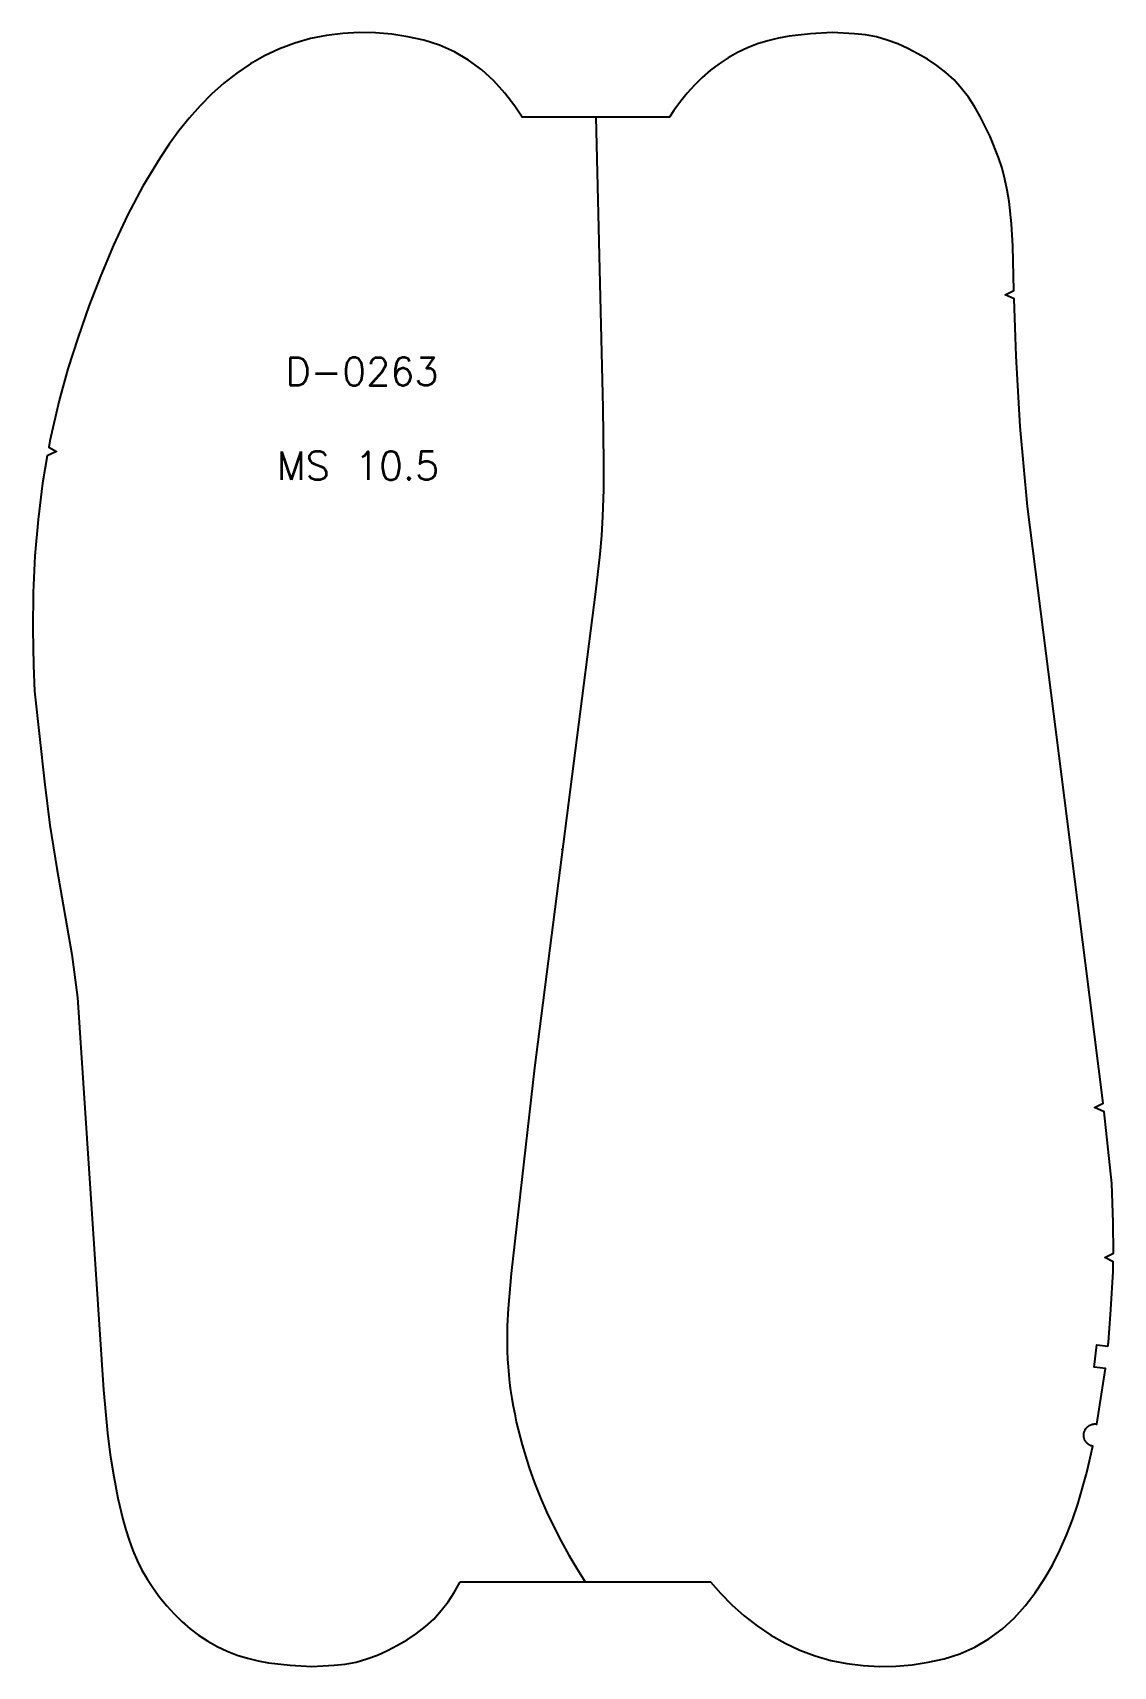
# Model space of a CAD drawing. Extents: x -3600 to 4663, y 5 to 334.
# Drawn here: x 1659.4 to 1851.6, y 4.9 to 295.2 of the extents above; entities that cross this region are included whole.
import ezdxf

# ---------------------------------------------------------------- set-up
doc = ezdxf.new("R2010")
doc.units = 0
doc.layers.add('DEFAULT', color=7, linetype='CONTINUOUS')
doc.styles.add('MTXPL_ARIAL', font='txt.shx', dxfattribs={"height": 0.2})

# ---------------------------------------------------------------- blocks, each defined once
blk = doc.blocks.new('*X6')
at = {"layer": 'DEFAULT', "color": 7, "style": 'MTXPL_ARIAL'}
for s, p in [('D-0263', (1704.39, 232.53)), ('MS 10.5', (1702.83, 215.78))]:
    blk.add_text(s, height=5, dxfattribs=at).set_placement(p)

msp = doc.modelspace()

# ---------------------------------------------------------------- linework, layer by layer
at = {"layer": 'DEFAULT', "color": 7}
msp.add_lwpolyline([(1735.45, 19.92), (1779.94, 19.92), (1781.72, 17.91), (1783.77, 15.84), (1785.95, 13.9), (1788.25, 12.11), (1790.68, 10.48), (1793.2, 9.04), (1795.84, 7.8), (1798.56, 6.78), (1801.36, 5.98), (1804.21, 5.42), (1807.09, 5.07), (1810, 4.92), (1812.9, 4.97), (1815.79, 5.21), (1818.67, 5.64), (1821.51, 6.28), (1824.27, 7.17), (1826.94, 8.33), (1829.46, 9.78), (1831.79, 11.52), (1833.94, 13.49), (1835.9, 15.65), (1837.69, 17.97), (1839.3, 20.4), (1840.77, 22.93), (1842.08, 25.54), (1843.26, 28.22), (1844.32, 30.96), (1845.26, 33.73), (1846.86, 39.37), (1847.91, 44.03), (1847.84, 44.05), (1847.78, 44.07), (1847.71, 44.08), (1847.65, 44.11), (1847.58, 44.13), (1847.52, 44.16), (1847.46, 44.19), (1847.39, 44.22), (1847.33, 44.25), (1847.27, 44.28), (1847.22, 44.32), (1847.16, 44.36), (1847.1, 44.4), (1847.05, 44.44), (1847, 44.49), (1846.95, 44.53), (1846.9, 44.58), (1846.85, 44.63), (1846.8, 44.68), (1846.76, 44.73), (1846.72, 44.79), (1846.68, 44.84), (1846.64, 44.9), (1846.6, 44.96), (1846.57, 45.02), (1846.53, 45.08), (1846.5, 45.14), (1846.47, 45.2), (1846.45, 45.26), (1846.42, 45.33), (1846.4, 45.39), (1846.38, 45.46), (1846.37, 45.52), (1846.35, 45.59), (1846.34, 45.66), (1846.33, 45.73), (1846.32, 45.8), (1846.31, 45.86), (1846.31, 45.93), (1846.31, 46), (1846.31, 46.07), (1846.31, 46.14), (1846.32, 46.21), (1846.33, 46.27), (1846.34, 46.34), (1846.35, 46.41), (1846.37, 46.48), (1846.38, 46.54), (1846.4, 46.61), (1846.43, 46.67), (1846.45, 46.74), (1846.48, 46.8), (1846.51, 46.86), (1846.54, 46.92), (1846.57, 46.98), (1846.6, 47.04), (1846.64, 47.1), (1846.68, 47.15), (1846.72, 47.21), (1846.76, 47.26), (1846.81, 47.31), (1846.85, 47.37), (1846.9, 47.41), (1846.95, 47.46), (1847, 47.51), (1847.05, 47.55), (1847.11, 47.59), (1847.16, 47.63), (1847.22, 47.67), (1847.28, 47.71), (1847.34, 47.74), (1847.4, 47.77), (1847.46, 47.8), (1847.52, 47.83), (1847.58, 47.86), (1847.65, 47.88), (1847.71, 47.9), (1847.78, 47.92), (1847.84, 47.94), (1847.91, 47.95), (1847.98, 47.97), (1848.05, 47.98), (1848.11, 47.98), (1848.18, 47.99), (1848.25, 47.99), (1848.32, 47.99), (1848.39, 47.99), (1848.45, 47.99), (1848.52, 47.98), (1848.59, 47.97), (1848.66, 47.96), (1850.15, 57.85), (1848.16, 58.07), (1848.61, 62.05), (1850.6, 61.82), (1850.68, 62.49), (1851.14, 68.34), (1851.54, 75.08), (1851.56, 76.83), (1850.06, 77.59), (1851.57, 78.33), (1851.55, 83.78), (1851.28, 90.74), (1849.94, 103.44), (1848.25, 104.23), (1849.78, 105.01), (1846.65, 129.86), (1836.33, 211.04), (1835.02, 225.27), (1834.29, 237.75), (1833.91, 247.91), (1832.35, 248.67), (1833.86, 249.43), (1833.73, 257.27), (1833.49, 261.27), (1833.05, 265.26), (1832.72, 267.23), (1832.3, 269.2), (1831.78, 271.13), (1831.16, 273.03), (1829.67, 276.76), (1827.91, 280.36), (1826.91, 282.09), (1825.81, 283.76), (1824.6, 285.34), (1823.26, 286.83), (1821.79, 288.18), (1820.22, 289.4), (1818.56, 290.5), (1816.83, 291.5), (1815.06, 292.42), (1813.25, 293.24), (1811.38, 293.93), (1809.47, 294.48), (1807.52, 294.84), (1805.54, 295.05), (1801.58, 295.24), (1797.74, 295.01), (1793.91, 294.59), (1792.02, 294.25), (1790.15, 293.8), (1788.31, 293.23), (1786.51, 292.54), (1784.77, 291.73), (1783.09, 290.78), (1781.48, 289.72), (1779.94, 288.56), (1778.49, 287.29), (1777.12, 285.93), (1775.82, 284.5), (1774.6, 282.99), (1773.45, 281.43), (1772.65, 280.24), (1746.47, 280.24), (1745.17, 282.19), (1743.38, 284.51), (1741.42, 286.67), (1739.28, 288.64), (1736.94, 290.38), (1734.43, 291.83), (1731.76, 292.99), (1728.99, 293.88), (1726.16, 294.52), (1723.28, 294.95), (1720.38, 295.19), (1717.48, 295.24), (1714.58, 295.09), (1711.69, 294.74), (1708.84, 294.18), (1706.04, 293.38), (1703.32, 292.36), (1700.69, 291.12), (1698.16, 289.68), (1695.74, 288.05), (1693.44, 286.26), (1691.26, 284.32), (1689.21, 282.25), (1687.27, 280.06), (1685.44, 277.78), (1683.72, 275.41), (1682.09, 272.99), (1679.06, 267.98), (1676.33, 262.8), (1673.84, 257.49), (1671.56, 252.1), (1669.45, 246.63), (1667.51, 241.1), (1665.73, 235.51), (1664.17, 229.86), (1662.5, 222.69), (1662.31, 221.59), (1663.69, 220.79), (1662.03, 220.02), (1661.22, 215.18), (1660.41, 208.73), (1659.86, 202.25), (1659.54, 195.75), (1659.45, 189.25), (1659.57, 182.75), (1659.8, 178.24), (1661.53, 162.08), (1662.51, 154.38), (1663.72, 146.72), (1666.41, 131.44), (1667.42, 123.75), (1672.02, 54.08), (1672.75, 46.33), (1673.24, 42.48), (1673.85, 38.65), (1674.58, 34.83), (1675.48, 31.05), (1676, 29.18), (1676.58, 27.33), (1677.24, 25.51), (1678, 23.73), (1678.88, 22.01), (1679.86, 20.34), (1680.93, 18.73), (1682.08, 17.17), (1683.31, 15.66), (1684.6, 14.23), (1685.97, 12.87), (1687.43, 11.6), (1688.96, 10.44), (1690.58, 9.38), (1692.26, 8.44), (1694, 7.62), (1695.8, 6.93), (1697.64, 6.36), (1699.51, 5.91), (1701.4, 5.57), (1705.22, 5.15), (1709.06, 4.92), (1713.02, 5.11), (1715, 5.32), (1716.96, 5.68), (1718.87, 6.23), (1720.73, 6.92), (1722.55, 7.74), (1724.32, 8.66), (1726.04, 9.66), (1727.7, 10.76), (1729.28, 11.98), (1730.74, 13.33), (1732.08, 14.82), (1733.29, 16.4), (1734.39, 18.07), (1735.4, 19.8)], close=True, dxfattribs=at)
at = {"layer": 'DEFAULT'}
msp.add_lwpolyline([(1759.56, 280.24), (1760.82, 228.55), (1760.96, 218.9), (1760.92, 214.08), (1760.76, 209.27), (1760.55, 205.91), (1760.26, 202.56), (1759.51, 195.86), (1748.65, 111.3), (1744.5, 74.74), (1743.97, 68.53), (1743.81, 65.42), (1743.78, 63.87), (1743.78, 62.31), (1743.81, 60.91), (1743.87, 59.52), (1743.96, 58.12), (1744.09, 56.72), (1744.24, 55.33), (1744.42, 53.93), (1744.63, 52.54), (1744.87, 51.15), (1745.14, 49.77), (1745.43, 48.38), (1745.75, 47), (1746.1, 45.63), (1746.47, 44.26), (1746.86, 42.9), (1747.29, 41.54), (1747.73, 40.19), (1748.69, 37.51), (1749.74, 34.87), (1750.88, 32.26), (1752.09, 29.69), (1753.39, 27.17), (1754.76, 24.7), (1756.19, 22.28), (1757.7, 19.92)], dxfattribs=at)
msp.add_point((1753.61, 150.08), dxfattribs=at)

# ---------------------------------------------------------------- block references
at = {"layer": 'DEFAULT', "color": 7}
msp.add_blockref('*X6', (0, 0), dxfattribs=at)

doc.saveas('drawing.dxf')
